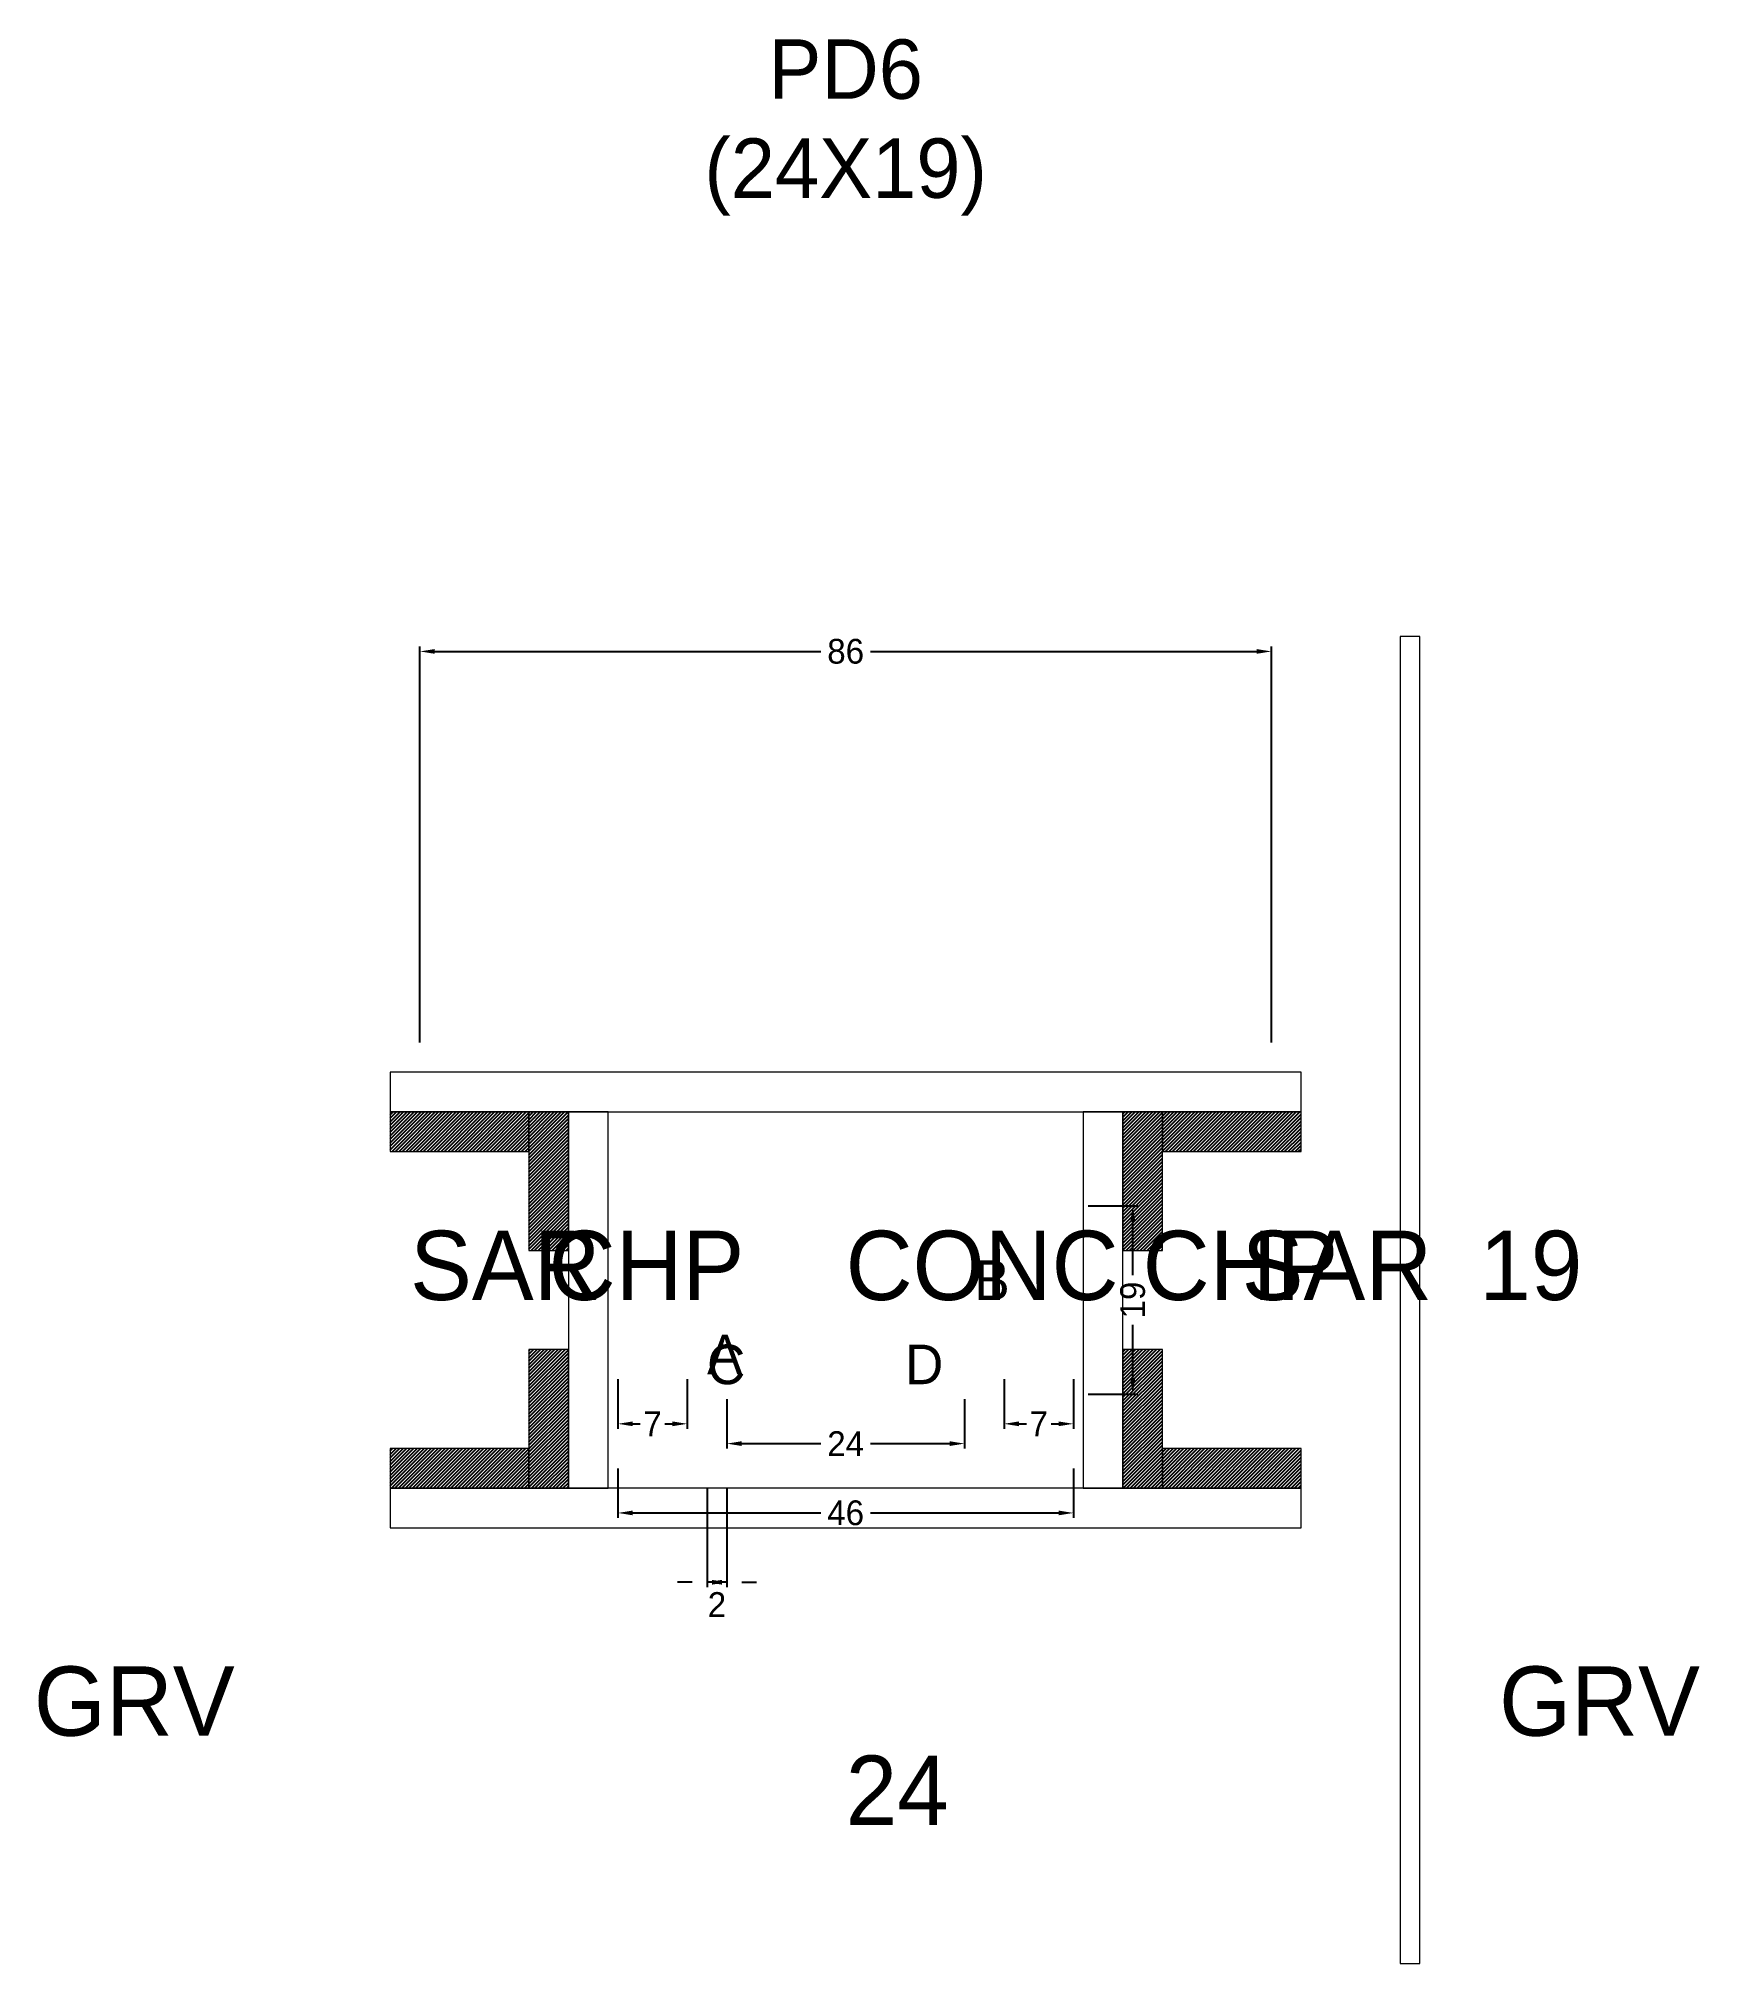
# Model space of a CAD drawing. Header units: centimetres. Extents: x -10500 to 4072, y -386 to 295.
# Drawn here: x -81.5 to 86.2, y 73 to 267.4 of the extents above; entities that cross this region are included whole.
import ezdxf

# ---------------------------------------------------------------- set-up
doc = ezdxf.new("R2010")
doc.units = ezdxf.units.CM
for name, color, linetype in [('COTA', 241, 'Continuous'), ('Hachura', 251, 'Continuous'), ('NOMENCLATURA', 7, 'Continuous'), ('SARRAFO', 251, 'Continuous'), ('Texto Seção', 7, 'Continuous')]:
    doc.layers.add(name, color=color, linetype=linetype)
doc.dimstyles.new('cotax2', dxfattribs={"dimtxt": 2.5, "dimasz": 1.5, "dimexe": 0.5, "dimexo": 0.5, "dimgap": 0.5, "dimtad": 1, "dimcen": 2.5, "dimazin": 3, "dimtfac": 1, "dimtmove": 0, "dimatfit": 3})

msp = doc.modelspace()

# ---------------------------------------------------------------- texts
at = {"layer": 'NOMENCLATURA'}
for s, p in [('B', (13, 140)), ('A', (-14, 132.5)), ('C', (-14, 131.5)), ('D', (6, 131.5))]:
    msp.add_text(s, height=4, dxfattribs=at).set_placement(p)
at = {"layer": 'NOMENCLATURA', "insert": (0, 249.5), "char_height": 6, "attachment_point": 8}
msp.add_mtext('PD6\\P(24X19)', dxfattribs=at)
at = {"layer": 'Texto Seção'}
for s, p in [('SAR', (-44, 140)), ('CHP', (-30, 140)), ('CONC', (0, 140)), ('CHP', (30, 140)), ('SAR', (40, 140)), ('19', (64, 140)), ('GRV', (-82, 96)), ('GRV', (66, 96)), ('24', (0, 87))]:
    msp.add_text(s, height=7, dxfattribs=at).set_placement(p)

# ---------------------------------------------------------------- blocks, each defined once
blk = doc.blocks.new('_CLOSEDFILLED')
at = {"color": 0, "linetype": 'BYBLOCK'}
blk.add_solid([(-1, 0.16), (0, 0), (-1, -0.16)], dxfattribs=at)
blk = doc.blocks.new('*D14')
for p, q in [((-23, 123), (-23, 118)), ((23, 123), (23, 118)), ((-21.5, 118.5), (-2.5, 118.5)), ((2.5, 118.5), (21.5, 118.5))]:
    blk.add_line(p, q)
at = {"layer": 'Defpoints'}
for p in [(-23, 123.5), (23, 123.5), (-23, 118.5)]:
    blk.add_point(p, dxfattribs=at)
at = {"layer": 'COTA', "xscale": 1.5, "yscale": 1.5, "rotation": 180}
blk.add_blockref('_CLOSEDFILLED', (-23, 118.5), dxfattribs=at)
at = {"layer": 'COTA', "xscale": 1.5, "yscale": 1.5}
blk.add_blockref('_CLOSEDFILLED', (23, 118.5), dxfattribs=at)
at = {"layer": 'COTA', "insert": (0, 118.5), "char_height": 2.5, "attachment_point": 5}
blk.add_mtext('46', dxfattribs=at)
blk = doc.blocks.new('*D15')
for p, q in [((-12, 130), (-12, 125)), ((12, 130), (12, 125)), ((-10.5, 125.5), (-2.5, 125.5)), ((2.5, 125.5), (10.5, 125.5))]:
    blk.add_line(p, q)
at = {"layer": 'Defpoints'}
for p in [(-12, 130.5), (12, 130.5), (-12, 125.5)]:
    blk.add_point(p, dxfattribs=at)
at = {"layer": 'COTA', "xscale": 1.5, "yscale": 1.5, "rotation": 180}
blk.add_blockref('_CLOSEDFILLED', (-12, 125.5), dxfattribs=at)
at = {"layer": 'COTA', "xscale": 1.5, "yscale": 1.5}
blk.add_blockref('_CLOSEDFILLED', (12, 125.5), dxfattribs=at)
at = {"layer": 'COTA', "insert": (0, 125.5), "char_height": 2.5, "attachment_point": 5}
blk.add_mtext('24', dxfattribs=at)
blk = doc.blocks.new('*D16')
for p, q in [((24.5, 149.5), (29.5, 149.5)), ((29, 142.5), (29, 148)), ((29, 132), (29, 137.5)), ((24.5, 130.5), (29.5, 130.5))]:
    blk.add_line(p, q)
at = {"layer": 'Defpoints'}
for p in [(24, 149.5), (24, 130.5), (29, 130.5)]:
    blk.add_point(p, dxfattribs=at)
at = {"layer": 'COTA', "xscale": 1.5, "yscale": 1.5}
for p, rotation in [((29, 149.5), 90), ((29, 130.5), 270)]:
    blk.add_blockref('_CLOSEDFILLED', p, dxfattribs=dict(at, rotation=rotation))
at = {"layer": 'COTA', "insert": (29, 140), "char_height": 2.5, "attachment_point": 5, "rotation": 90}
blk.add_mtext('19', dxfattribs=at)
blk = doc.blocks.new('*D17')
for p, q in [((-23, 132), (-23, 127)), ((-16, 132), (-16, 127)), ((-21.5, 127.5), (-20.75, 127.5)), ((-18.25, 127.5), (-17.5, 127.5))]:
    blk.add_line(p, q)
at = {"layer": 'Defpoints'}
for p in [(-23, 132.5), (-16, 132.5), (-23, 127.5)]:
    blk.add_point(p, dxfattribs=at)
at = {"layer": 'COTA', "xscale": 1.5, "yscale": 1.5, "rotation": 180}
blk.add_blockref('_CLOSEDFILLED', (-23, 127.5), dxfattribs=at)
at = {"layer": 'COTA', "xscale": 1.5, "yscale": 1.5}
blk.add_blockref('_CLOSEDFILLED', (-16, 127.5), dxfattribs=at)
at = {"layer": 'COTA', "insert": (-19.5, 127.5), "char_height": 2.5, "attachment_point": 5}
blk.add_mtext('7', dxfattribs=at)
blk = doc.blocks.new('*D18')
for p, q in [((16, 132), (16, 127)), ((23, 132), (23, 127)), ((17.5, 127.5), (18.25, 127.5)), ((20.75, 127.5), (21.5, 127.5))]:
    blk.add_line(p, q)
at = {"layer": 'Defpoints'}
for p in [(16, 132.5), (23, 132.5), (16, 127.5)]:
    blk.add_point(p, dxfattribs=at)
at = {"layer": 'COTA', "xscale": 1.5, "yscale": 1.5, "rotation": 180}
blk.add_blockref('_CLOSEDFILLED', (16, 127.5), dxfattribs=at)
at = {"layer": 'COTA', "xscale": 1.5, "yscale": 1.5}
blk.add_blockref('_CLOSEDFILLED', (23, 127.5), dxfattribs=at)
at = {"layer": 'COTA', "insert": (19.5, 127.5), "char_height": 2.5, "attachment_point": 5}
blk.add_mtext('7', dxfattribs=at)
blk = doc.blocks.new('*D19')
for p, q in [((-43, 166), (-43, 206)), ((-41.5, 205.5), (-2.5, 205.5)), ((2.5, 205.5), (41.5, 205.5)), ((43, 166), (43, 206))]:
    blk.add_line(p, q)
at = {"layer": 'Defpoints'}
for p in [(-43, 205.5), (-43, 165.5), (43, 165.5)]:
    blk.add_point(p, dxfattribs=at)
at = {"layer": 'COTA', "xscale": 1.5, "yscale": 1.5, "rotation": 180}
blk.add_blockref('_CLOSEDFILLED', (-43, 205.5), dxfattribs=at)
at = {"layer": 'COTA', "xscale": 1.5, "yscale": 1.5}
blk.add_blockref('_CLOSEDFILLED', (43, 205.5), dxfattribs=at)
at = {"layer": 'COTA', "insert": (0, 205.5), "char_height": 2.5, "attachment_point": 5}
blk.add_mtext('86', dxfattribs=at)

# ---------------------------------------------------------------- dimensions: what is measured, and where the dimension line sits
at = {"layer": 'COTA'}
for base, p1, p2, picture, middle in [((-43, 205.5), (-43, 165.5), (43, 165.5), '*D19', (0, 205.5)), ((-23, 127.5), (-23, 132.5), (-16, 132.5), '*D17', (-19.5, 127.5)), ((16, 127.5), (16, 132.5), (23, 132.5), '*D18', (19.5, 127.5)), ((-12, 125.5), (-12, 130.5), (12, 130.5), '*D15', (0, 125.5)), ((-23, 118.5), (-23, 123.5), (23, 123.5), '*D14', (0, 118.5))]:
    dim = msp.add_linear_dim(base=base, p1=p1, p2=p2, dimstyle='cotax2', dxfattribs=at)
    dim.commit()
    dim.dimension.update_dxf_attribs({"geometry": picture, "text_midpoint": middle})
dim = msp.add_linear_dim(base=(29, 130.5), p1=(24, 130.5), p2=(24, 149.5), angle=90, dimstyle='cotax2', dxfattribs=at)
dim.commit()
dim.dimension.update_dxf_attribs({"geometry": '*D16', "text_midpoint": (29, 140)})
msp.add_linear_dim(base=(-12, 111.5), p1=(-12, 121.5), p2=(-14, 121.5), dimstyle='cotax2', dxfattribs=at).render()

# ---------------------------------------------------------------- hatches: boundary and pattern name
at = {"layer": 'SARRAFO'}
h = msp.add_hatch(dxfattribs=at)
h.set_pattern_fill('SOLID', scale=2)
h.paths.add_polyline_path([(-46, 155), (-32, 155), (-32, 159), (-46, 159)])
h = msp.add_hatch(dxfattribs=at)
h.set_pattern_fill('SOLID', scale=2)
h.paths.add_polyline_path([(-32, 145), (-28, 145), (-28, 159), (-32, 159)])
h = msp.add_hatch(dxfattribs=at)
h.set_pattern_fill('SOLID', scale=2)
h.paths.add_polyline_path([(28, 145), (32, 145), (32, 159), (28, 159)])
h = msp.add_hatch(dxfattribs=at)
h.set_pattern_fill('SOLID', scale=2)
h.paths.add_polyline_path([(32, 155), (46, 155), (46, 159), (32, 159)])
h = msp.add_hatch(dxfattribs=at)
h.set_pattern_fill('SOLID', scale=2)
h.paths.add_polyline_path([(-32, 121), (-28, 121), (-28, 135), (-32, 135)])
h = msp.add_hatch(dxfattribs=at)
h.set_pattern_fill('SOLID', scale=2)
h.paths.add_polyline_path([(28, 121), (32, 121), (32, 135), (28, 135)])
h = msp.add_hatch(dxfattribs=at)
h.set_pattern_fill('SOLID', scale=2)
h.paths.add_polyline_path([(-46, 121), (-32, 121), (-32, 125), (-46, 125)])
h = msp.add_hatch(dxfattribs=at)
h.set_pattern_fill('SOLID', scale=2)
h.paths.add_polyline_path([(32, 121), (46, 121), (46, 125), (32, 125)])

# ---------------------------------------------------------------- linework, layer by layer
at = {"layer": 'Hachura', "lineweight": 13}
msp.add_lwpolyline([(56, 73), (58, 73), (58, 207), (56, 207)], close=True, dxfattribs=at)
at = {"layer": 'Hachura', "lineweight": 18}
for points in [[(-46, 159), (46, 159), (46, 163), (-46, 163)], [(-28, 121), (-24, 121), (-24, 159), (-28, 159)], [(24, 121), (28, 121), (28, 159), (24, 159)], [(-46, 117), (46, 117), (46, 121), (-46, 121)]]:
    msp.add_lwpolyline(points, close=True, dxfattribs=at)
at = {"layer": 'SARRAFO', "lineweight": 13}
for points in [[(-46, 155), (-32, 155), (-32, 159), (-46, 159)], [(-32, 145), (-28, 145), (-28, 159), (-32, 159)], [(28, 145), (32, 145), (32, 159), (28, 159)], [(32, 155), (46, 155), (46, 159), (32, 159)], [(-32, 121), (-28, 121), (-28, 135), (-32, 135)], [(28, 121), (32, 121), (32, 135), (28, 135)], [(-46, 121), (-32, 121), (-32, 125), (-46, 125)], [(32, 121), (46, 121), (46, 125), (32, 125)]]:
    msp.add_lwpolyline(points, close=True, dxfattribs=at)

msp.set_redraw_order([(e.dxf.handle, doc.entitydb.next_handle()) for e in msp.query("TEXT MTEXT ATTDEF DIMENSION ARC_DIMENSION")])  # texts and dimensions are drawn at this point

doc.saveas('drawing.dxf')
